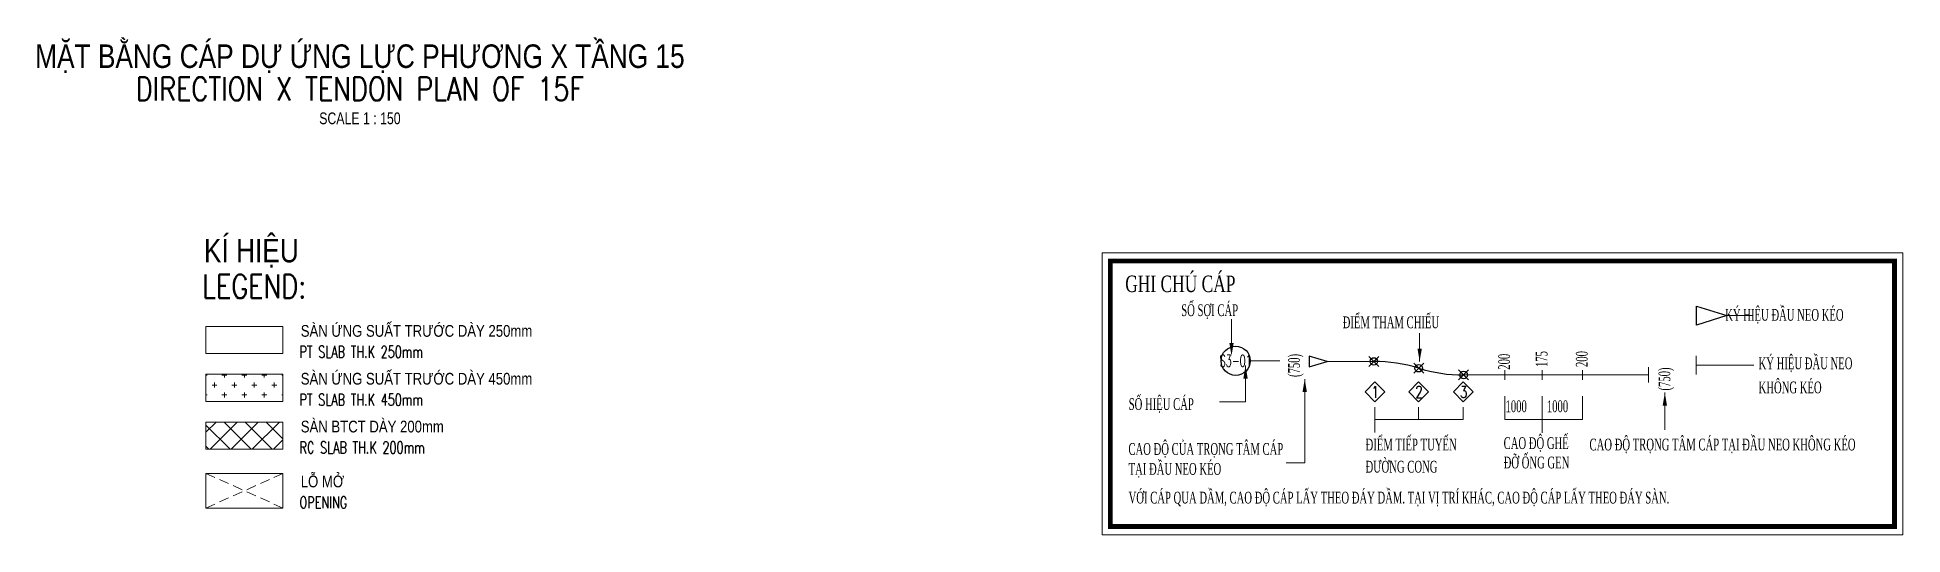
# Model space of a CAD drawing. Header units: millimetres. Extents: x 118516 to 591045, y -24154 to 50684.
# Drawn here: x 405392 to 464895, y -24154 to -8287 of the extents above; entities that cross this region are included whole.
import ezdxf
from ezdxf.enums import TextEntityAlignment as Align

# ---------------------------------------------------------------- set-up
doc = ezdxf.new("R2010")
doc.units = ezdxf.units.MM
doc.linetypes.add('DASHED2', pattern=[9.525, 6.35, -3.175])
doc.layers.get('0').update_dxf_attribs({"lineweight": 20})
for name, color, linetype, lineweight in [('8.TEXT', 7, 'Continuous', 20), ('a.LEADER', 8, 'Continuous', 15), ('NDC_S_ANNO', 7, 'Continuous', 20), ('NDC_S_ENG TEXT', 2, 'Continuous', 20), ('NDC_S_ENG TITLE', 3, 'Continuous', 20), ('NDC_S_HATCH MATERIAL', 8, 'Continuous', 13), ('NDC_S_OPENING', 9, 'DASHED2', 13), ('NDC_S_SLAB', 2, 'Continuous', 20), ('NDC_S_TEXT SYMBOL', 7, 'Continuous', 20), ('NDC_S_VN TEXT', 7, 'Continuous', 20), ('NDC_S_VN TITLE', 6, 'Continuous', 35)]:
    doc.layers.add(name, color=color, linetype=linetype, lineweight=lineweight)
for name, color, linetype in [('FREY_CHR', 7, 'Continuous'), ('FREY_TENDON', 6, 'Continuous'), ('LH', 7, 'Continuous'), ('PT-HORI', 6, 'Continuous'), ('PT-VERT', 6, 'Continuous')]:
    doc.layers.add(name, color=color, linetype=linetype)
doc.styles.add('$0$NDC_EN TXT', font='romans.shx', dxfattribs={"width": 0.8})
doc.styles.add('NDC_ANNO', font='', dxfattribs={"width": 0.8})
doc.styles.add('NDC_EN TXT', font='romans.shx', dxfattribs={"width": 0.8})
doc.styles.add('NDC_VIE TXT', font='arial.ttf', dxfattribs={"width": 0.8})
doc.styles.add('T-NO', font='romans.shx', dxfattribs={"width": 0.8})
doc.styles.add('TM', font='romans.shx', dxfattribs={"width": 0.7})
doc.styles.add('Vnsimili', font='vntimeh.shx', dxfattribs={"width": 0.7})
doc.styles.get('NDC_ANNO').set_extended_font_data('Dotum')

msp = doc.modelspace()

# ---------------------------------------------------------------- texts
at = {"layer": 'NDC_S_ENG TEXT', "style": '$0$NDC_EN TXT'}
for s, height, width, p in [('LEGEND:', 750, 0.8, (410656.1, -16607.2)), ('PT SLAB TH.K 250mm', 375, 0.7, (413757.6, -18508.7)), ('PT SLAB TH.K 450mm', 375, 0.7, (413757.6, -20034.7)), ('RC SLAB TH.K 200mm', 375, 0.7, (413757.6, -21560.7)), ('OPENING', 375, 0.7, (413757.6, -23312.1))]:
    msp.add_text(s, height=height, dxfattribs=dict(at, width=width)).set_placement(p)
at = {"layer": 'NDC_S_VN TEXT', "style": 'NDC_VIE TXT', "width": 0.8}
msp.add_text('KÍ HIỆU', height=750, dxfattribs=at).set_placement((410706.4, -14716.1), align=Align.TOP_LEFT)
for s, p in [('SÀN ỨNG SUẤT TRƯỚC DÀY 250mm', (413796, -17839.9)), ('SÀN ỨNG SUẤT TRƯỚC DÀY 450mm', (413796, -19365.9)), ('SÀN BTCT DÀY 200mm', (413796, -20891.9)), ('LỖ MỞ', (413796, -22643.3))]:
    msp.add_text(s, height=375, dxfattribs=at).set_placement(p)

# ---------------------------------------------------------------- blocks, each defined once
blk = doc.blocks.new('Drawing name_symbol')
at = {"layer": 'NDC_S_ENG TITLE', "style": 'NDC_EN TXT', "width": 0.8}
blk.add_attdef('SECTDET1', text='', height=5, dxfattribs=at).set_placement((0, 1.01), align=Align.CENTER)
at = {"layer": 'NDC_S_TEXT SYMBOL', "lineweight": 25, "style": 'NDC_ANNO', "width": 0.8}
blk.add_attdef('SSCALE', text='', height=2.5, dxfattribs=at).set_placement((0, -4), align=Align.CENTER)
at = {"layer": 'NDC_S_VN TITLE', "style": 'NDC_VIE TXT', "width": 0.8}
blk.add_attdef('SECTDET2', text='', height=5, dxfattribs=at).set_placement((0, 7.97), align=Align.CENTER)
blk = doc.blocks.new('gcc')
at = {"color": 7, "ltscale": 250}
blk.add_lwpolyline([(421498, -404404), (452145, -404404), (452145, -415195), (421498, -415195)], close=True, dxfattribs=at)
at = {"color": 7, "ltscale": 250, "const_width": 180}
blk.add_lwpolyline([(421811, -404717), (451832, -404717), (451832, -414882), (421811, -414882)], close=True, dxfattribs=at)
at = {"layer": 'a.LEADER', "color": 9, "linetype": 'Continuous'}
for p, q in [((426454, -407856), (426454, -406943)), ((433655, -408568), (433655, -407478)), ((426990, -408720), (426990, -410111)), ((428308, -408538), (427172, -408538)), ((429256, -409238), (429256, -412447)), ((443040, -409756), (443040, -411180)), ((425995, -410111), (426990, -410111)), ((431945, -410308), (431945, -411277)), ((433616, -410308), (433616, -410785)), ((435325, -410308), (435325, -410785)), ((436919, -410785), (436919, -409894)), ((438344, -411294), (438344, -409894)), ((439883, -410785), (439883, -409894)), ((431945, -410785), (435325, -410785)), ((436919, -410785), (439883, -410785)), ((429256, -412447), (428546, -412447))]:
    blk.add_line(p, q, dxfattribs=at)
at = {"layer": 'a.LEADER', "color": 4, "ltscale": 2}
blk.add_line((445410, -406809), (446425, -406809), dxfattribs=at)
at = {"layer": 'a.LEADER'}
for p, q in [((432091, -408754), (431709, -408372)), ((431709, -408754), (432091, -408372)), ((433810, -409013), (433429, -408631)), ((433429, -409013), (433810, -408631)), ((435530, -409272), (435148, -408890)), ((435148, -409272), (435530, -408890))]:
    blk.add_line(p, q, dxfattribs=at)
at = {"layer": 'a.LEADER', "color": 4, "ltscale": 150, "extrusion": (-0.037273, 1.4712e-13, 0.999305)}
blk.add_line((444242, -409065, -57), (444242, -408345, -57), dxfattribs=at)
at = {"layer": 'a.LEADER', "color": 4, "linetype": 'Continuous'}
for p, q in [((430115, -408563), (431900, -408563)), ((435339, -409081), (442418, -409081))]:
    blk.add_line(p, q, dxfattribs=at)
at = {"layer": 'a.LEADER', "linetype": 'Continuous'}
for p, q in [((436919, -409261), (436919, -408901)), ((438344, -409261), (438344, -408901)), ((439883, -409261), (439883, -408901))]:
    blk.add_line(p, q, dxfattribs=at)
at = {"layer": 'a.LEADER', "color": 4}
blk.add_line((442418, -408788), (442418, -409375), dxfattribs=at)
at = {"layer": 'a.LEADER', "color": 4, "ltscale": 2, "extrusion": (-0.037273, 1.4712e-13, 0.999305)}
blk.add_line((444258, -408705), (446451, -408705, 98), dxfattribs=at)
at = {"layer": 'FREY_CHR'}
for centre in [(431900, -408563), (433619, -408822), (435339, -409081)]:
    blk.add_circle(centre, 144, dxfattribs=at)
at = {"layer": 'FREY_TENDON', "color": 4, "ltscale": 150}
blk.add_lwpolyline([(444258, -406449), (445410, -406809), (444258, -407169)], close=True, dxfattribs=at)
at = {"layer": 'LH', "color": 9, "linetype": 'Continuous'}
for points in [[(431945, -410106), (432323, -409728), (431945, -409349), (431566, -409728)], [(433616, -410106), (433995, -409728), (433616, -409349), (433238, -409728)], [(435325, -410106), (435704, -409728), (435325, -409349), (434947, -409728)]]:
    blk.add_lwpolyline(points, close=True, dxfattribs=at)
blk.add_circle((426615, -408538), 557, dxfattribs=at)
for points in [[(426537, -407856), (426371, -407856), (426454, -408353)], [(433738, -408072), (433572, -408072), (433655, -408568)], [(426907, -409217), (427072, -409217), (426990, -408720)], [(429173, -409734), (429338, -409734), (429256, -409238)], [(442957, -410252), (443123, -410252), (443040, -409756)]]:
    blk.add_solid(points, dxfattribs=at)
at = {"layer": 'PT-HORI', "color": 4, "linetype": 'Continuous'}
for centre, start, end in [((431900, -414399), 72.86861, 90), ((435339, -403245), 252.86861, 270)]:
    blk.add_arc(centre, 5836, start, end, dxfattribs=at)
at = {"layer": 'PT-VERT', "color": 4}
blk.add_lwpolyline([(429420, -408361), (429420, -408766), (430115, -408563)], close=True, dxfattribs=at)
at = {"layer": '8.TEXT', "color": 7, "style": 'Vnsimili'}
for s, height, width, p in [('ghi chó c¸p', 629.97, 0.7, (422386, -405907)), ('sè sîi c¸p', 450, 0.6, (424530, -406826)), ('®iÓm tham chiÕu', 450, 0.6, (430708, -407290)), ('              ký hiÖu ®Çu neo kÐo', 450, 0.6, (443925, -407004)), ('ký hiÖu ®Çu neo', 450, 0.6, (446630, -408860)), ('sè hiÖu c¸p', 450, 0.6, (422518, -410420)), ('kh«ng KÐO', 450, 0.6, (446630, -409782)), ('1000', 450, 0.6, (436942, -410505)), ('1000', 450, 0.6, (438524, -410505)), ('cao ®é cña träng t©m c¸p ', 450, 0.6, (422508, -412138)), ('®iÓm tiÕp tuyÕn ', 450, 0.6, (431585, -411969)), ('cao ®é ghÕ', 450, 0.6, (436870, -411915)), ('cao ®é träng t©m c¸p t¹i ®Çu neo kh«ng kÐo', 450, 0.6, (440157, -411968)), ('t¹i ®Çu neo kÐo', 450, 0.6, (422514, -412901)), ('®\xadêng cong', 450, 0.6, (431585, -412817)), ('®ì èng gen', 450, 0.6, (436870, -412656)), ('víi c¸p qua dÇm, cao ®é c¸p lÊy theo ®¸y dÇm. t¹i vÞ trÝ kh¸c, cao ®é c¸p lÊy theo ®¸y sµn.', 450, 0.6, (422514, -414001))]:
    blk.add_text(s, height=height, dxfattribs=dict(at, width=width)).set_placement(p)
at = {"layer": '8.TEXT', "color": 7, "linetype": 'Continuous', "style": 'T-NO', "width": 0.6}
blk.add_text('S3-01', height=450, dxfattribs=at).set_placement((426615, -408538), align=Align.MIDDLE)
at = {"layer": '8.TEXT', "color": 7, "style": 'Vnsimili', "width": 0.6}
for s, p in [('(750)', (429072, -409159)), ('200', (437113, -408880)), ('175', (438546, -408777)), ('200', (440085, -408777)), ('(750)', (443248, -409677))]:
    blk.add_text(s, height=450, rotation=90, dxfattribs=at).set_placement(p)
at = {"layer": '8.TEXT', "color": 7, "ltscale": 150, "style": 'TM', "width": 0.7}
for s, p in [('1', (431956, -409731)), ('2', (433628, -409731)), ('3', (435337, -409731))]:
    blk.add_text(s, height=450, dxfattribs=at).set_placement(p, align=Align.MIDDLE_CENTER)

# ---------------------------------------------------------------- hatches: boundary and pattern name
at = {"layer": 'NDC_S_HATCH MATERIAL', "ltscale": 100}
h = msp.add_hatch(dxfattribs=at)
h.set_pattern_fill('CROSS', color=256, scale=50)
h.set_pattern_definition([(0, (206812.7, -10807), (317.5, 317.5), [158.75, -476.25]), (90, (206892.07, -10886.37), (-317.5, 317.5), [158.75, -476.25])])
h.paths.add_polyline_path([(410770.5, -19037.9), (410770.5, -19902.1), (413228.9, -19902.1), (413228.9, -19037.9)])
h = msp.add_hatch(dxfattribs=at)
h.set_pattern_fill('ANSI37', color=256, scale=150)
h.set_pattern_definition([(45, (214890.53, -16732.5), (-336.7596, 336.7596), []), (135, (214890.53, -16732.5), (-336.7596, -336.7596), [])])
h.paths.add_polyline_path([(410770.5, -20563.9), (410770.5, -21428.1), (413228.9, -21428.1), (413228.9, -20563.9)])

# ---------------------------------------------------------------- linework, layer by layer
at = {"layer": 'NDC_S_OPENING', "ltscale": 50}
for p, q in [((410770.5, -22197.4), (413228.9, -23305.6)), ((410770.5, -23305.6), (413228.9, -22197.4))]:
    msp.add_line(p, q, dxfattribs=at)
at = {"layer": 'NDC_S_SLAB'}
for points in [[(410770.5, -17511.9), (413228.9, -17511.9), (413228.9, -18376.1), (410770.5, -18376.1)], [(410770.5, -19037.9), (413228.9, -19037.9), (413228.9, -19902.1), (410770.5, -19902.1)], [(410770.5, -20563.9), (413228.9, -20563.9), (413228.9, -21428.1), (410770.5, -21428.1)], [(410770.5, -22197.4), (413228.9, -22197.4), (413228.9, -23305.6), (410770.5, -23305.6)]]:
    msp.add_lwpolyline(points, close=True, dxfattribs=at)

# ---------------------------------------------------------------- block references
at = {"layer": '8.TEXT', "xscale": 0.8333333333333341, "yscale": 0.8333333333333341, "zscale": 0.8333333333333341}
msp.add_blockref('gcc', (88107.8, 321842.2), dxfattribs=at)
at = {"layer": 'NDC_S_ANNO', "xscale": 150, "yscale": 150, "zscale": 150}
msp.add_blockref('Drawing name_symbol', (415683.2, -10459.1), dxfattribs=at).add_auto_attribs({'SECTDET1': 'DIRECTION X TENDON PLAN OF 15F', 'SECTDET2': 'MẶT BẰNG CÁP DỰ ỨNG LỰC PHƯƠNG X TẦNG 15', 'SSCALE': 'SCALE 1 : 150'})

msp.set_redraw_order([(e.dxf.handle, doc.entitydb.next_handle()) for e in msp.query("TEXT MTEXT ATTDEF DIMENSION ARC_DIMENSION")])  # texts and dimensions are drawn at this point

doc.saveas('drawing.dxf')
